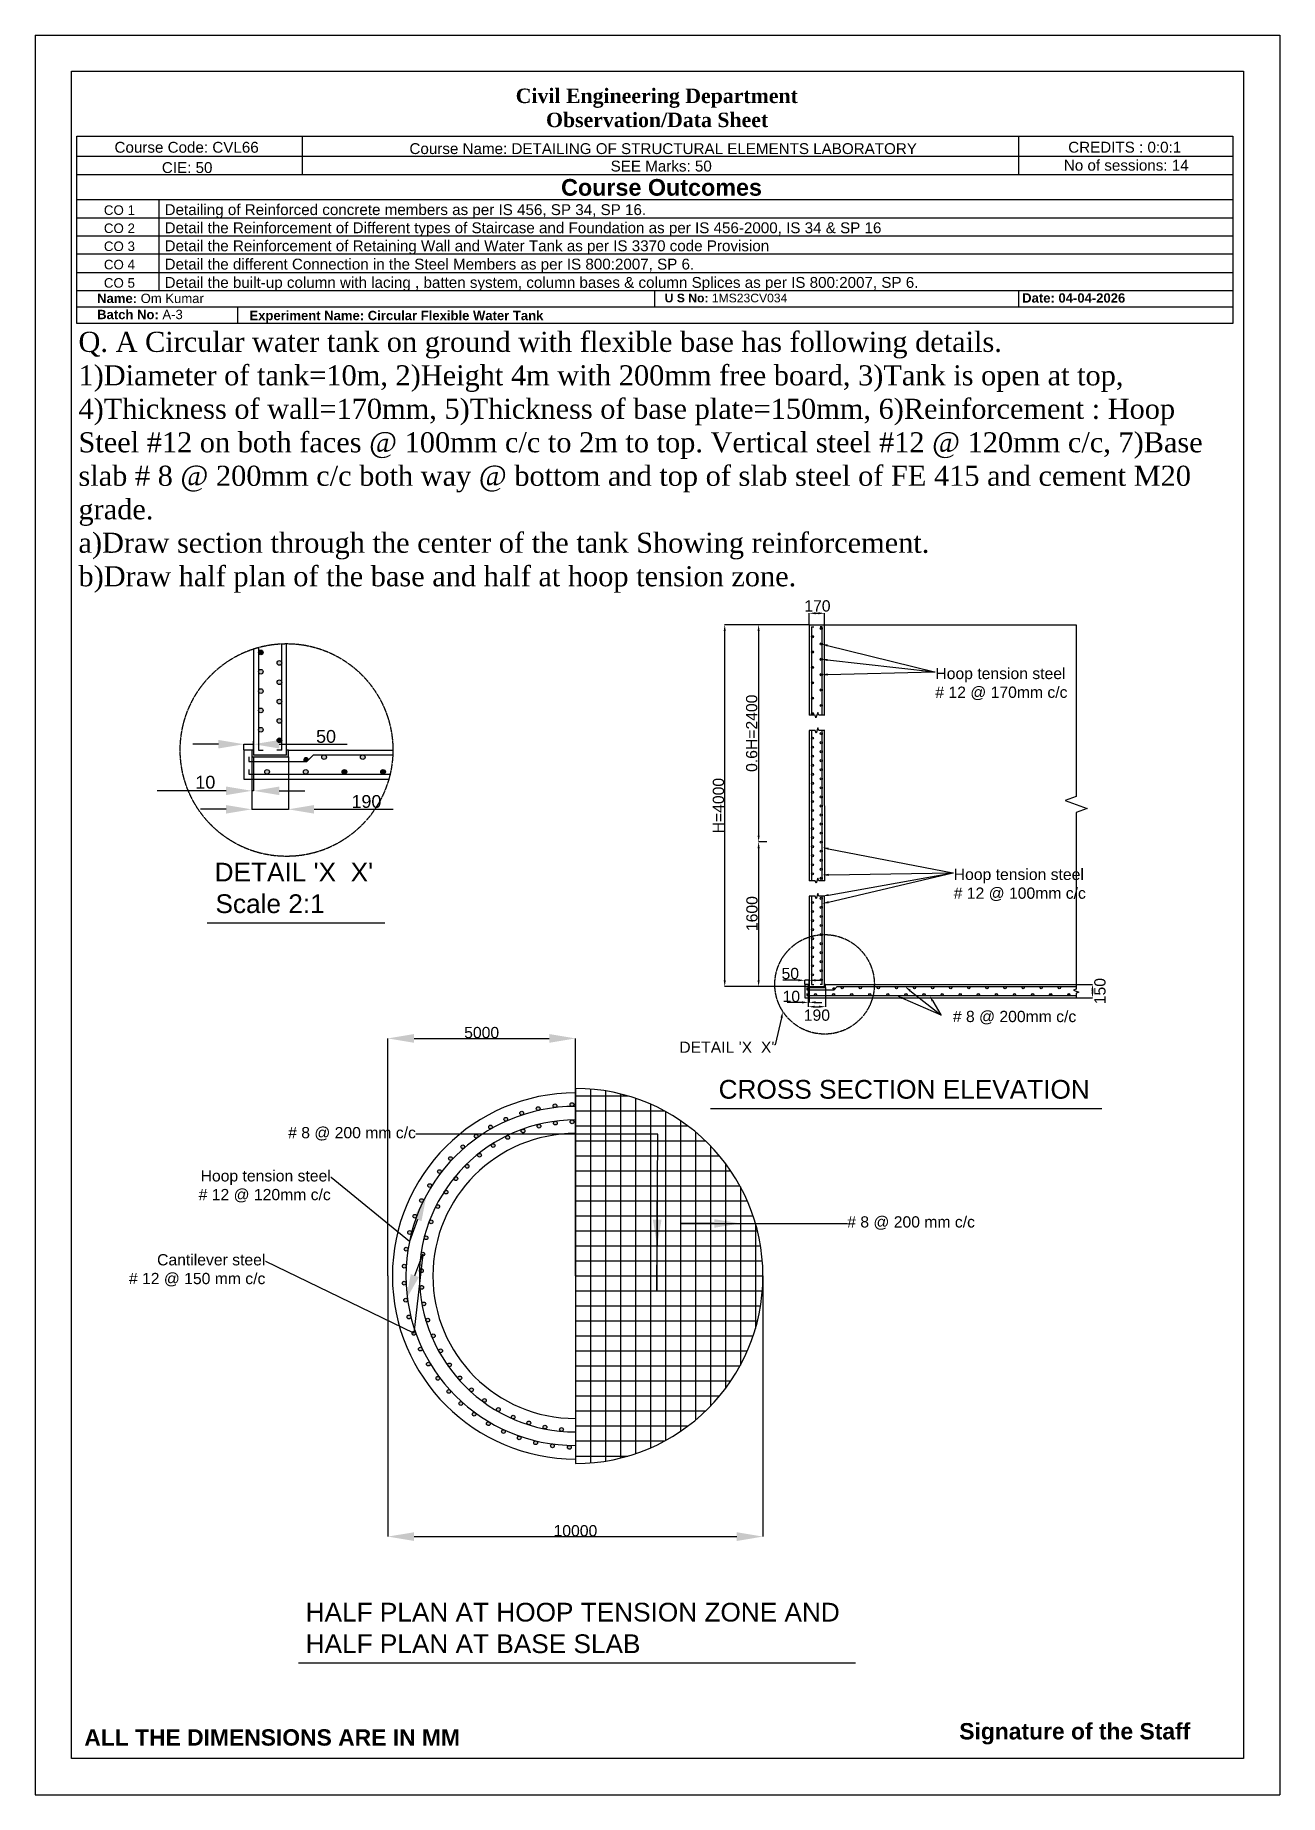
# Model space of a CAD drawing. Header units: millimetres. Extents: x 90268 to 123455, y 26662 to 73577.
import ezdxf
from ezdxf import colors
from ezdxf.entities.mleader import LeaderData, LeaderLine
from ezdxf.math import Vec2, Vec3

# ---------------------------------------------------------------- set-up
doc = ezdxf.new("R2010")
doc.units = ezdxf.units.MM
doc.linetypes.add('JIS_09_15', pattern=[18.9, 15, -0.9, 0.6, -0.9, 0.6, -0.9])
doc.styles.get("Standard").update_dxf_attribs({"font": 'arial.ttf'})
doc.dimstyles.new('ISO-25', dxfattribs={"dimtxt": 2.5, "dimasz": 2.5, "dimexe": 1.25, "dimexo": 0.625, "dimtad": 1, "dimtxsty": 'Standard', "dimcen": 2.5, "dimadec": 0, "dimazin": 0, "dimtfac": 1, "dimtmove": 0, "dimatfit": 3, "dimfxl": 1, "dimarcsym": 0})

msp = doc.modelspace()

# ---------------------------------------------------------------- texts
for s, p in [("DETAIL 'X  X'", (95052.806, 51013.266)), ('Scale 2:1', (95075.316, 50171.406)), ('CROSS SECTION ELEVATION', (108491.365, 45221.703)), ('HALF PLAN AT HOOP TENSION ZONE AND', (97479.485, 31281.825)), ('HALF PLAN AT BASE SLAB', (97479.485, 30439.966))]:
    msp.add_text(s, height=500).set_placement(p)
at = {"attachment_point": 1}
for s, width, gutter_width, heights, insert, char_height in [('\\pxqc;{\\fBookman Old Style|b0|i0|c0|p18;\\H1.16667x;         \\fBookman Old Style|b1|i0|c0|p18;\\H1.14285x;       Civil Engineering Department\\P               Observation/Data Sheet}', 14655.98218, 1442.956, [0], (98433.296, 72153.082), 288.591287), ('Course Code: CVL66', 13557.90671, 1447.914, [0], (92383.235, 70733.344), 289.58282), ('Course Name: DETAILING OF STRUCTURAL ELEMENTS LABORATORY', 13557.90671, 1447.914, [0], (100247.565, 70697.838), 289.58282), ('CREDITS : 0:0:1', 13557.90671, 1447.914, [0], (117813.078, 70735.192), 289.58282), ('CIE: 50', 13557.90671, 1447.914, [0], (93645.477, 70192.166), 289.5828), ('SEE Marks: 50', 13557.90671, 1447.914, [0], (105611.587, 70232.542), 289.58282), ('No of sessions: 14', 13557.90671, 1447.914, [0], (117696.006, 70254.423), 289.58282), ('{\\fArial|b1|i0|c0|p34;Course Outcomes}', 13557.90671, 1447.914, [0], (104290.429, 69742.586), 445.1437), ('CO 1', 11913.49309, 1272.299, [0], (92099.014, 69040.592), 254.4599), ('Detailing of Reinforced concrete members as per IS 456, SP 34, SP 16.', 13557.90671, 1447.914, [0], (93719.212, 69071.419), 289.58282), ('CO 2', 11913.49309, 1272.299, [0], (92099.014, 68556.703), 254.4599), ('Detail the Reinforcement of Different types of Staircase and Foundation as per IS 456-2000, IS 34 & SP 16', 23427.75444, 1447.914, [0], (93719.212, 68587.53), 289.582823), ('CO 3', 11913.49309, 1272.299, [0], (92099.014, 68076.757), 254.4599), ('Detail the Reinforcement of Retaining Wall and Water Tank as per IS 3370 code Provision', 20418.93256, 1447.914, [0], (93719.212, 68107.583), 289.58282), ('CO 4', 11913.49309, 1272.299, [0], (92099.014, 67588.145), 254.4599), ('Detail the different Connection in the Steel Members as per IS 800:2007, SP 6.', 17843.19863, 1447.914, [0], (93719.212, 67618.972), 289.58282), ('CO 5', 11913.49309, 1272.299, [0], (92099.014, 67099.836), 254.4599), ('Detail the built-up column with lacing , batten system, column bases & column Splices as per IS 800:2007, SP 6.', 24043.19531, 1447.914, [0], (93719.212, 67130.663), 289.582823), ('{\\fArial|b1|i0|c0|p34;Name: }Om Kumar', 13557.90671, 1447.914, [0], (91920.045, 66685.161), 249.28047), ('{\\fArial|b1|i0|c0|p34;U S No: }1MS23CV034', 13557.90671, 1447.914, [0], (107052.806, 66686.099), 231.47472), ('{\\fArial|b1|i0|c0|p34;Date: 04-04-2026}', 13557.90671, 1447.914, [0], (116584.919, 66696.053), 249.28047), ('{\\fArial|b1|i0|c0|p34;Batch No: }A-3', 13557.90671, 1447.914, [0], (91920.045, 66255.156), 249.28047), ('{\\fArial|b1|i0|c0|p34;Experiment Name: Circular Flexible Water Tank}', 13557.90671, 1447.914, [0], (95981.51, 66228.28), 249.28047), ('{\\fBookman Old Style|b0|i0|c0|p18;Q. A Circular water tank on ground with flexible base has following details.\\P1)Diameter of tank=10m, 2)Height 4m with 200mm free board, 3)Tank is open at top, 4)Thickness of wall=170mm, 5)Thickness of base plate=150mm, 6)Reinforcement : Hoop Steel #12 on both faces @ 100mm c/c to 2m to top. Vertical steel #12 @ 120mm c/c, 7)Base slab # 8 @ 200mm c/c both way @ bottom and top of slab steel of FE 415 and cement M20 grade.\\Pa)Draw section through the center of the tank Showing reinforcement.\\Pb)Draw half plan of the base and half at hoop tension zone.}', 30852.56286, 191.276, [7186.67], (91422.204, 65669.066), 535.57372), ('{\\fArial|b1|i0|c0|p34;ALL THE DIMENSIONS ARE IN MM}', 13281.79281, 1418.427, [0], (91578.347, 28409.652), 436.07811), ('{\\fArial|b1|i0|c0|p34;Signature of the Staff}', 13281.79281, 1418.427, [0], (114908.29, 28575.025), 436.07811)]:
    msp.add_mtext_dynamic_manual_height_columns(s, width=width, gutter_width=gutter_width, heights=heights, dxfattribs=dict(at, insert=insert, char_height=char_height))
for s, insert, char_height, attachment_point in [('170', (111125.617, 58359.046), 300, 5), ('Hoop tension steel\\P# 12 @ 170mm c/c', (114270.411, 56709.68), 300, 1), ('50', (98023.322, 54879.313), 341.8988, 5), ('10', (94804.777, 53658.151), 341.8988, 5), ('190', (99099.921, 53143.74), 341.8988, 5), ('Hoop tension steel\\P# 12 @ 100mm c/c', (114759.692, 51353.09), 300, 1), ('50', (110402.207, 48558.839), 300, 5), ('10', (110430.387, 47946.871), 300, 5), ('190', (111111.558, 47448.231), 300, 5), ('\\pxi-3,l4,t4;# 8 @ 200mm c/c', (114436.882, 47564.559), 300, 1), ("DETAIL 'X  X'", (109977.872, 46744.897), 300, 3)]:
    msp.add_mtext(s, dxfattribs=dict(insert=insert, char_height=char_height, attachment_point=attachment_point))
at = {"char_height": 300, "attachment_point": 5, "rotation": 90}
for s, insert in [('0.6H=2400', (109373.962, 54965.459)), ('H=4000', (108487.379, 53035.435)), ('1600', (109381.972, 50157.182)), ('150', (118659.38, 48089.747))]:
    msp.add_mtext(s, dxfattribs=dict(at, insert=insert))

# ---------------------------------------------------------------- blocks, each defined once
blk = doc.blocks.new('*U19')
blk.add_circle((92, -50), 50)
blk = doc.blocks.new('*U20')
at = {"color": 0, "linetype": 'ByBlock', "lineweight": -2, "transparency": 16777216}
for p, rotation in [((104224, 44993), 185.7042258364794), ((104673, 45016), 180), ((102920, 44662), 202.8169033459176), ((103343, 44816), 197.1126775094381), ((103779, 44926), 191.4084516729588), ((102131, 44233), 214.2253550188764), ((102515, 44467), 208.521129182397), ((101442, 43656), 225.6338066918352), ((101772, 43962), 219.9295808553558), ((101144, 43319), 231.3380325283147), ((100880, 42955), 237.0422583647942), ((100655, 42565), 242.7464842012737), ((100469, 42156), 248.4507100377529), ((100325, 41730), 254.1549358742323), ((100224, 41291), 259.8591617107116), ((100154, 40396), 271.2676133836702), ((100167, 40845), 265.5633875471909), ((100186, 39947), 276.9718392201494), ((100263, 39504), 282.6760650566288), ((100384, 39070), 288.3802908931081), ((100547, 38651), 294.0845167295873), ((100750, 38250), 299.7887425660668), ((100993, 37871), 305.4929684025462), ((101272, 37519), 311.1971942390256), ((101585, 37195), 316.901420075505), ((101928, 36905), 322.6056459119844), ((102299, 36650), 328.3098717484636), ((102693, 36433), 334.0140975849429), ((103106, 36256), 339.7183234214223), ((103535, 36121), 345.4225492579016), ((103976, 36030), 351.1267750943809), ((104423, 35983), 356.8310009308603)]:
    blk.add_blockref('*U19', p, dxfattribs=dict(at, rotation=rotation))
blk = doc.blocks.new('*D31')
at = {"color": 0, "lineweight": -2, "transparency": 16777216}
for p, q in [((99673, 40495), (99673, 33546)), ((109673, 40495), (109673, 33546)), ((100373, 33547), (108973, 33547))]:
    blk.add_line(p, q, dxfattribs=at)
at = {"color": 0, "transparency": 16777216}
for points in [[(100373, 33663), (100373, 33430), (99673, 33547)], [(108973, 33663), (108973, 33430), (109673, 33547)]]:
    blk.add_solid(points, dxfattribs=at)
at = {"layer": 'DEFPOINTS', "color": 0, "transparency": 16777216}
for p in [(99673, 40496), (109673, 40496), (109673, 33547)]:
    blk.add_point(p, dxfattribs=at)
at = {"color": 0, "transparency": 16777216, "insert": (104673, 33701), "char_height": 300, "attachment_point": 5}
blk.add_mtext('10000', dxfattribs=at)
blk = doc.blocks.new('*D32')
at = {"color": 0, "lineweight": -2, "transparency": 16777216}
for p, q in [((99673, 40496), (99673, 46830)), ((100373, 46829), (103973, 46829)), ((104673, 40496), (104673, 46830))]:
    blk.add_line(p, q, dxfattribs=at)
at = {"color": 0, "transparency": 16777216}
for points in [[(100373, 46946), (100373, 46712), (99673, 46829)], [(103973, 46946), (103973, 46712), (104673, 46829)]]:
    blk.add_solid(points, dxfattribs=at)
at = {"layer": 'DEFPOINTS', "color": 0, "transparency": 16777216}
for p in [(104673, 46829), (99673, 40496), (104673, 40496)]:
    blk.add_point(p, dxfattribs=at)
at = {"color": 0, "transparency": 16777216, "insert": (102173, 46983), "char_height": 300, "attachment_point": 5}
blk.add_mtext('5000', dxfattribs=at)

# ---------------------------------------------------------------- dimensions: what is measured, and where the dimension line sits
for base, p2, picture, middle in [((104673.059, 46829.081), (104673.059, 40495.614), '*D32', (102173.059, 46982.878)), ((109673.059, 33546.802), (109673.059, 40495.614), '*D31', (104673.059, 33700.599))]:
    dim = msp.add_linear_dim(base=base, p1=(99673.059, 40495.614), p2=p2, dimstyle='ISO-25', override={"dimtxt": 300, "dimasz": 700})
    dim.commit()
    dim.dimension.update_dxf_attribs({"geometry": picture, "text_midpoint": middle})

# ---------------------------------------------------------------- hatches: boundary and pattern name
h = msp.add_hatch(color=256)
h.dxf.hatch_style = 1
h.paths.add_polyline_path([(111198.41, 57757.876, 1), (111256.31, 57757.876, 1)])
h.paths.add_polyline_path([(111024.707, 57540.773, 1), (110966.807, 57540.773, 1)])
h = msp.add_hatch(color=256)
h.dxf.hatch_style = 1
h.paths.add_polyline_path([(111198.41, 57347.746, 1), (111256.31, 57347.746, 1)])
h.paths.add_polyline_path([(111024.707, 57130.642, 1), (110966.807, 57130.642, 1)])
h = msp.add_hatch(color=256)
h.dxf.hatch_style = 1
h.paths.add_polyline_path([(96346.166, 57120.613, 1), (96222.428, 57120.613, 1)])
h = msp.add_hatch(color=256)
h.dxf.hatch_style = 1
h.paths.add_polyline_path([(96717.382, 56839.751, 1), (96841.12, 56839.751, 1)])
h.paths.add_polyline_path([(96346.166, 56605.036, 1), (96222.428, 56605.036, 1)])
h = msp.add_hatch(color=256)
h.dxf.hatch_style = 1
h.paths.add_polyline_path([(111198.41, 56937.615, 1), (111256.31, 56937.615, 1)])
h.paths.add_polyline_path([(111024.707, 56720.512, 1), (110966.807, 56720.512, 1)])
h = msp.add_hatch(color=256)
h.dxf.hatch_style = 1
h.paths.add_polyline_path([(96717.382, 56324.175, 1), (96841.12, 56324.175, 1)])
h.paths.add_polyline_path([(96346.166, 56089.459, 1), (96222.428, 56089.459, 1)])
h = msp.add_hatch(color=256)
h.dxf.hatch_style = 1
h.paths.add_polyline_path([(111198.41, 56527.485, 1), (111256.31, 56527.485, 1)])
h.paths.add_polyline_path([(111024.707, 56310.382, 1), (110966.807, 56310.382, 1)])
h = msp.add_hatch(color=256)
h.dxf.hatch_style = 1
h.paths.add_polyline_path([(96717.382, 55808.598, 1), (96841.12, 55808.598, 1)])
h.paths.add_polyline_path([(96346.166, 55573.882, 1), (96222.428, 55573.882, 1)])
h = msp.add_hatch(color=256)
h.dxf.hatch_style = 1
h.paths.add_polyline_path([(111198.41, 56117.355, 1), (111256.31, 56117.355, 1)])
h.paths.add_polyline_path([(111024.707, 55900.252, 1), (110966.807, 55900.252, 1)])
h = msp.add_hatch(color=256)
h.dxf.hatch_style = 1
h.paths.add_polyline_path([(111198.41, 55707.225, 1), (111256.31, 55707.225, 1)])
h.paths.add_polyline_path([(111024.707, 55490.122, 1), (110966.807, 55490.122, 1)])
h = msp.add_hatch(color=256)
h.dxf.hatch_style = 1
h.paths.add_polyline_path([(96717.382, 55293.021, 1), (96841.12, 55293.021, 1)])
h.paths.add_polyline_path([(96346.166, 55058.305, 1), (96222.428, 55058.305, 1)])
h = msp.add_hatch(color=256)
h.dxf.hatch_style = 1
h.paths.add_polyline_path([(111198.41, 54957.036, 1), (111256.31, 54957.036, 1)])
h.paths.add_polyline_path([(111024.707, 54836.188, 1), (110966.807, 54836.188, 1)])
h.paths.add_polyline_path([(111198.41, 50563.042, 1), (111256.31, 50563.042, 1)])
h.paths.add_polyline_path([(111024.707, 50453.212, 1), (110966.807, 50453.212, 1)])
h = msp.add_hatch(color=256)
h.dxf.hatch_style = 1
h.paths.add_polyline_path([(97021.572, 54518.691), (96970.014, 54518.691), (96970.014, 54389.797), (96093.534, 54389.797), (96093.534, 54518.691), (96041.976, 54518.691), (96041.976, 54338.239), (97021.572, 54338.239)])
h = msp.add_hatch(color=256)
h.dxf.hatch_style = 1
h.paths.add_polyline_path([(96841.12, 54777.444, 1), (96717.382, 54777.444, 1)])
h = msp.add_hatch(color=256)
h.dxf.hatch_style = 1
h.paths.add_polyline_path([(111198.41, 54715.783, 1), (111256.31, 54715.783, 1)])
h.paths.add_polyline_path([(111024.707, 54594.935, 1), (110966.807, 54594.935, 1)])
h.paths.add_polyline_path([(111198.41, 50321.789, 1), (111256.31, 50321.789, 1)])
h.paths.add_polyline_path([(111024.707, 50211.959, 1), (110966.807, 50211.959, 1)])
h = msp.add_hatch(color=256)
h.dxf.hatch_style = 1
h.paths.add_polyline_path([(111198.41, 54474.53, 1), (111256.31, 54474.53, 1)])
h.paths.add_polyline_path([(111024.707, 54353.682, 1), (110966.807, 54353.682, 1)])
h.paths.add_polyline_path([(111198.41, 50080.536, 1), (111256.31, 50080.536, 1)])
h.paths.add_polyline_path([(111024.707, 49970.706, 1), (110966.807, 49970.706, 1)])
h = msp.add_hatch(color=256)
h.dxf.hatch_style = 1
h.paths.add_polyline_path([(98032.691, 54327.928, 1), (97908.953, 54327.928, 1)])
h.paths.add_polyline_path([(96388.851, 53936.089, 1), (96512.589, 53936.089, 1)])
h = msp.add_hatch(color=256)
h.dxf.hatch_style = 1
h.paths.add_polyline_path([(99063.845, 54327.928, 1), (98940.106, 54327.928, 1)])
h.paths.add_polyline_path([(97420.004, 53936.089, 1), (97543.743, 53936.089, 1)])
h = msp.add_hatch(color=256)
h.dxf.hatch_style = 1
h.paths.add_polyline_path([(97553.116, 54252.572, 1.487065899), (97446.985, 54209.345), (97509.889, 54209.345)])
h = msp.add_hatch(color=256)
h.dxf.hatch_style = 1
h.paths.add_polyline_path([(98451.158, 53936.089, 1), (98574.897, 53936.089, 1)])
h = msp.add_hatch(color=256)
h.dxf.hatch_style = 1
h.paths.add_polyline_path([(99482.312, 53936.089, 1), (99606.05, 53936.089, 1)])
h = msp.add_hatch(color=256)
h.dxf.hatch_style = 1
h.paths.add_polyline_path([(111198.41, 54233.277, 1), (111256.31, 54233.277, 1)])
h.paths.add_polyline_path([(111024.707, 54112.429, 1), (110966.807, 54112.429, 1)])
h.paths.add_polyline_path([(111198.41, 49839.283, 1), (111256.31, 49839.283, 1)])
h.paths.add_polyline_path([(111024.707, 49729.453, 1), (110966.807, 49729.453, 1)])
h = msp.add_hatch(color=256)
h.dxf.hatch_style = 1
h.paths.add_polyline_path([(111198.41, 53992.024, 1), (111256.31, 53992.024, 1)])
h.paths.add_polyline_path([(111024.707, 53871.176, 1), (110966.807, 53871.176, 1)])
h.paths.add_polyline_path([(111198.41, 49598.03, 1), (111256.31, 49598.03, 1)])
h.paths.add_polyline_path([(111024.707, 49488.2, 1), (110966.807, 49488.2, 1)])
h = msp.add_hatch(color=256)
h.dxf.hatch_style = 1
h.paths.add_polyline_path([(111198.41, 53750.771, 1), (111256.31, 53750.771, 1)])
h.paths.add_polyline_path([(111024.707, 53629.923, 1), (110966.807, 53629.923, 1)])
h.paths.add_polyline_path([(111198.41, 49356.777, 1), (111256.31, 49356.777, 1)])
h.paths.add_polyline_path([(111024.707, 49246.947, 1), (110966.807, 49246.947, 1)])
h = msp.add_hatch(color=256)
h.dxf.hatch_style = 1
h.paths.add_polyline_path([(111198.41, 53509.518, 1), (111256.31, 53509.518, 1)])
h.paths.add_polyline_path([(111024.707, 53388.67, 1), (110966.807, 53388.67, 1)])
h.paths.add_polyline_path([(111198.41, 49115.524, 1), (111256.31, 49115.524, 1)])
h.paths.add_polyline_path([(111024.707, 49005.694, 1), (110966.807, 49005.694, 1)])
h = msp.add_hatch(color=256)
h.dxf.hatch_style = 1
h.paths.add_polyline_path([(111198.41, 53268.265, 1), (111256.31, 53268.265, 1)])
h.paths.add_polyline_path([(111024.707, 53147.417, 1), (110966.807, 53147.417, 1)])
h.paths.add_polyline_path([(111198.41, 48874.271, 1), (111256.31, 48874.271, 1)])
h.paths.add_polyline_path([(111024.707, 48764.441, 1), (110966.807, 48764.441, 1)])
h = msp.add_hatch(color=256)
h.dxf.hatch_style = 1
h.paths.add_polyline_path([(111198.41, 53027.012, 1), (111256.31, 53027.012, 1)])
h.paths.add_polyline_path([(111024.707, 52906.164, 1), (110966.807, 52906.164, 1)])
h.paths.add_polyline_path([(111198.41, 48633.018, 1), (111256.31, 48633.018, 1)])
h.paths.add_polyline_path([(111024.707, 48523.188, 1), (110966.807, 48523.188, 1)])
h = msp.add_hatch(color=256)
h.dxf.hatch_style = 1
h.paths.add_polyline_path([(111256.31, 52544.506, 1), (111198.41, 52544.506, 1)])
h.paths.add_polyline_path([(111024.707, 52423.658, 1), (110966.807, 52423.658, 1)])
h.paths.add_polyline_path([(111198.41, 52303.252, 1), (111256.31, 52303.252, 1)])
h.paths.add_polyline_path([(111024.707, 52182.405, 1), (110966.807, 52182.405, 1)])
h.paths.add_polyline_path([(111256.31, 52061.999, 1), (111198.41, 52061.999, 1)])
h.paths.add_polyline_path([(111024.707, 51941.152, 1), (110966.807, 51941.152, 1)])
h.paths.add_polyline_path([(111198.41, 51820.746, 1), (111256.31, 51820.746, 1)])
h.paths.add_polyline_path([(111024.707, 51699.899, 1), (110966.807, 51699.899, 1)])
h.paths.add_polyline_path([(111198.41, 51579.493, 1), (111256.31, 51579.493, 1)])
h.paths.add_polyline_path([(111024.707, 51458.646, 1), (110966.807, 51458.646, 1)])
h.paths.add_polyline_path([(111198.41, 51338.24, 1), (111256.31, 51338.24, 1)])
h.paths.add_polyline_path([(110966.807, 51217.393, 1), (111024.707, 51217.393, 1)])
h = msp.add_hatch(color=256)
h.dxf.hatch_style = 1
h.paths.add_polyline_path([(111256.31, 51096.987, 1), (111198.41, 51096.987, 1)])
h = msp.add_hatch(color=256)
h.dxf.hatch_style = 1
h.paths.add_polyline_path([(111256.31, 48391.765, 1), (111198.41, 48391.765, 1)])
h = msp.add_hatch(color=256)
h.dxf.hatch_style = 1
h.paths.add_polyline_path([(111340.749, 48270.687), (111316.624, 48270.687), (111316.624, 48210.374), (110906.493, 48210.374), (110906.493, 48270.687), (110882.368, 48270.687), (110882.368, 48186.249), (111340.749, 48186.249)])
h = msp.add_hatch(color=256)
h.dxf.hatch_style = 1
h.paths.add_polyline_path([(111813.88, 48181.424, 1), (111755.979, 48181.424, 1)])
h.paths.add_polyline_path([(111044.681, 47998.071, 1), (111102.581, 47998.071, 1)])
h = msp.add_hatch(color=256)
h.dxf.hatch_style = 1
h.paths.add_polyline_path([(112296.386, 48181.424, 1), (112238.485, 48181.424, 1)])
h.paths.add_polyline_path([(111527.187, 47998.071, 1), (111585.087, 47998.071, 1)])
h = msp.add_hatch(color=256)
h.dxf.hatch_style = 1
h.paths.add_polyline_path([(111589.474, 48146.163, 1.487065899), (111539.811, 48125.935), (111569.246, 48125.935)])
h = msp.add_hatch(color=256)
h.dxf.hatch_style = 1
h.paths.add_polyline_path([(112778.892, 48181.424, 1), (112720.992, 48181.424, 1)])
h.paths.add_polyline_path([(112009.693, 47998.071, 1), (112067.593, 47998.071, 1)])
h = msp.add_hatch(color=256)
h.dxf.hatch_style = 1
h.paths.add_polyline_path([(113261.398, 48181.424, 1), (113203.498, 48181.424, 1)])
h.paths.add_polyline_path([(112492.199, 47998.071, 1), (112550.1, 47998.071, 1)])
h = msp.add_hatch(color=256)
h.dxf.hatch_style = 1
h.paths.add_polyline_path([(113743.904, 48181.424, 1), (113686.004, 48181.424, 1)])
h.paths.add_polyline_path([(112974.705, 47998.071, 1), (113032.606, 47998.071, 1)])
h = msp.add_hatch(color=256)
h.dxf.hatch_style = 1
h.paths.add_polyline_path([(114226.41, 48181.424, 1), (114168.51, 48181.424, 1)])
h.paths.add_polyline_path([(113457.211, 47998.071, 1), (113515.112, 47998.071, 1)])
h = msp.add_hatch(color=256)
h.dxf.hatch_style = 1
h.paths.add_polyline_path([(114708.917, 48181.424, 1), (114651.016, 48181.424, 1)])
h.paths.add_polyline_path([(113939.717, 47998.071, 1), (113997.618, 47998.071, 1)])
h = msp.add_hatch(color=256)
h.dxf.hatch_style = 1
h.paths.add_polyline_path([(115191.423, 48181.424, 1), (115133.522, 48181.424, 1)])
h.paths.add_polyline_path([(114422.223, 47998.071, 1), (114480.124, 47998.071, 1)])
h = msp.add_hatch(color=256)
h.dxf.hatch_style = 1
h.paths.add_polyline_path([(115673.929, 48181.424, 1), (115616.028, 48181.424, 1)])
h.paths.add_polyline_path([(114904.729, 47998.071, 1), (114962.63, 47998.071, 1)])
h = msp.add_hatch(color=256)
h.dxf.hatch_style = 1
h.paths.add_polyline_path([(116156.435, 48181.424, 1), (116098.534, 48181.424, 1)])
h.paths.add_polyline_path([(115387.235, 47998.071, 1), (115445.136, 47998.071, 1)])
h = msp.add_hatch(color=256)
h.dxf.hatch_style = 1
h.paths.add_polyline_path([(116638.941, 48181.424, 1), (116581.04, 48181.424, 1)])
h.paths.add_polyline_path([(115869.741, 47998.071, 1), (115927.642, 47998.071, 1)])
h = msp.add_hatch(color=256)
h.dxf.hatch_style = 1
h.paths.add_polyline_path([(117121.447, 48181.424, 1), (117063.546, 48181.424, 1)])
h.paths.add_polyline_path([(116352.247, 47998.071, 1), (116410.148, 47998.071, 1)])
h = msp.add_hatch(color=256)
h.dxf.hatch_style = 1
h.paths.add_polyline_path([(117603.953, 48181.424, 1), (117546.052, 48181.424, 1)])
h.paths.add_polyline_path([(116834.753, 47998.071, 1), (116892.654, 47998.071, 1)])
h = msp.add_hatch(color=256)
h.dxf.hatch_style = 1
h.paths.add_polyline_path([(117317.259, 47998.071, 1), (117375.16, 47998.071, 1)])
h.paths.add_polyline_path([(117799.766, 47998.071, 1), (117857.666, 47998.071, 1)])
h = msp.add_hatch(color=256)
h.dxf.hatch_style = 1
h.paths.add_polyline_path([(104531.275, 45065.567, 1), (104631.275, 45065.567, 1)])
h.paths.add_polyline_path([(104177.505, 45033.784, 1), (104077.505, 45033.784, 1)])
h.paths.add_polyline_path([(103729.14, 44957.056, 1), (103629.14, 44957.056, 1)])
h.paths.add_polyline_path([(103290.622, 44836.145, 1), (103190.622, 44836.145, 1)])
h.paths.add_polyline_path([(102766.293, 44672.246, 1), (102866.293, 44672.246, 1)])
h.paths.add_polyline_path([(102460.355, 44466.983, 1), (102360.355, 44466.983, 1)])
h.paths.add_polyline_path([(101976.83, 44222.39, 1), (102076.83, 44222.39, 1)])
h.paths.add_polyline_path([(101719.514, 43940.888, 1), (101619.514, 43940.888, 1)])
h.paths.add_polyline_path([(101391.947, 43625.265, 1), (101291.947, 43625.265, 1)])
h.paths.add_polyline_path([(100997.373, 43278.647, 1), (101097.373, 43278.647, 1)])
h.paths.add_polyline_path([(100738.709, 42904.466, 1), (100838.709, 42904.466, 1)])
h.paths.add_polyline_path([(100618.517, 42506.43, 1), (100518.517, 42506.43, 1)])
h.paths.add_polyline_path([(100338.977, 42088.478, 1), (100438.977, 42088.478, 1)])
h.paths.add_polyline_path([(100301.868, 41654.751, 1), (100201.868, 41654.751, 1)])
h.paths.add_polyline_path([(100208.547, 41209.544, 1), (100108.547, 41209.544, 1)])
h.paths.add_polyline_path([(100159.939, 40757.267, 1), (100059.939, 40757.267, 1)])
h.paths.add_polyline_path([(100056.525, 40302.397, 1), (100156.525, 40302.397, 1)])
h.paths.add_polyline_path([(100098.338, 39849.441, 1), (100198.338, 39849.441, 1)])
h.paths.add_polyline_path([(100184.966, 39402.883, 1), (100284.966, 39402.883, 1)])
h.paths.add_polyline_path([(104591.202, 44654.755, 0.001209171), (104571.086, 44654.309, 0.349813959), (104532.23, 44605.567, 1), (104632.23, 44605.567, 0.362305163)])
h.paths.add_polyline_path([(104189.037, 44571.704, 0.393208591), (104142.647, 44621.574, 0.001209171), (104122.697, 44618.958, 0.319738594), (104089.037, 44571.704, 1)])
h.paths.add_polyline_path([(103752.092, 44490.191, 0.424776479), (103700.296, 44540.159, 0.001209171), (103680.745, 44535.405, 0.290179005), (103652.092, 44490.191, 1)])
h.paths.add_polyline_path([(103326.5, 44361.982, 0.457078238), (103269.32, 44411.463, 0.001209171), (103250.397, 44404.627, 0.261079847), (103226.5, 44361.982, 1)])
h.paths.add_polyline_path([(102854.758, 44236.991, 0.001209171), (102836.683, 44228.151, 0.232388813), (102817.238, 44188.573, 1), (102917.238, 44188.573, 0.490188748)])
h.paths.add_polyline_path([(102529.09, 43971.994, 0.524189118), (102461.455, 44018.781, 0.001209171), (102444.44, 44008.041, 0.204056234), (102429.09, 43971.994, 1)])
h.paths.add_polyline_path([(102166.592, 43714.775, 0.559167555), (102094.01, 43759.384, 0.001209171), (102078.254, 43746.871, 0.176034713), (102066.592, 43714.775, 1)])
h.paths.add_polyline_path([(101756.717, 43461.834, 0.001209171), (101742.404, 43447.692, 0.148278788), (101733.984, 43419.923, 1), (101833.984, 43419.923, 0.595220369)])
h.paths.add_polyline_path([(101535.152, 43090.886, 0.632453126), (101453.52, 43129.608, 0.001209171), (101440.818, 43114.004, 0.120744627), (101435.152, 43090.886, 1)])
h.paths.add_polyline_path([(101187.963, 42766.59, 0.001209171), (101177.02, 42749.705, 0.09338974), (101173.591, 42731.509, 1), (101273.591, 42731.509, 0.670981996)])
h.paths.add_polyline_path([(100963.15, 42377.023, 0.001209171), (100954.094, 42359.056, 0.066172712), (100952.358, 42345.994, 1), (101052.358, 42345.994, 0.710935316)])
h.paths.add_polyline_path([(100781.71, 41965.463, 0.001209171), (100774.647, 41946.623, 0.039052945), (100774.038, 41938.848, 1), (100874.038, 41938.848, 0.752455427)])
h.paths.add_polyline_path([(100645.764, 41536.719, 0.001209171), (100640.775, 41517.227, 1.02427186), (100740.718, 41514.83, 0.79570084)])
h.paths.add_polyline_path([(100556.9, 41095.804, 0.001209171), (100554.045, 41075.887, 0.970337426), (100653.955, 41078.896, 0.840848796)])
h.paths.add_polyline_path([(100614.763, 40636.143, 0.888098319), (100516.158, 40647.873, 0.001209171), (100515.47, 40627.764, 0.919161865)])
h.paths.add_polyline_path([(100524.014, 40198.161, 0.001209171), (100525.501, 40178.095, 0.870469345), (100623.601, 40191.747, 0.937673864)])
h.paths.add_polyline_path([(100580.375, 39751.925, 0.001209171), (100584.02, 39732.137, 0.824017111), (100680.365, 39750.903, 0.98982972)])
h.paths.add_polyline_path([(100684.392, 39318.764, 0.0219357), (100684.584, 39314.383, 0.001209171), (100690.344, 39295.104, 0.779590525), (100784.392, 39318.764, 1)])
h.paths.add_polyline_path([(100315.549, 38967.147, 1), (100415.549, 38967.147, 1)])
h.paths.add_polyline_path([(100834.465, 38900.381, 0.049014647), (100835.422, 38890.649, 0.001209171), (100843.229, 38872.105, 0.736998962), (100934.465, 38900.381, 1)])
h.paths.add_polyline_path([(100588.794, 38546.548, 1), (100488.794, 38546.548, 1)])
h.paths.add_polyline_path([(101128.831, 38500.647, 1), (101028.831, 38500.647, 0.076165494), (101031.125, 38485.676, 0.001209171), (101040.889, 38468.084, 0.696072392)])
h.paths.add_polyline_path([(100702.987, 38145.25, 1), (100802.987, 38145.25, 1)])
h.paths.add_polyline_path([(101265.217, 38124.233, 0.103428448), (101269.406, 38104.199, 0.001209171), (101281.012, 38087.763, 0.656658526), (101365.217, 38124.233, 1)])
h.paths.add_polyline_path([(101046.121, 37797.074, 0.72223528), (100956.005, 37767.229, 1), (101056.005, 37767.229, 0.161281518)])
h.paths.add_polyline_path([(101540.86, 37775.54, 0.130844378), (101547.48, 37750.677, 0.001209171), (101560.792, 37735.591, 0.618620403), (101640.86, 37775.54, 1)])
h.paths.add_polyline_path([(101345.343, 37416.229, 0.186926554), (101332.294, 37449.913, 0.685024228), (101245.343, 37416.229, 1)])
h.paths.add_polyline_path([(101952.538, 37458.644, 1), (101852.538, 37458.644, 0.158455066), (101862.095, 37429.243, 0.001209171), (101876.959, 37415.682, 0.581834357)])
h.paths.add_polyline_path([(101668.135, 37095.724, 0.212811382), (101651.555, 37132.914, 0.649061041), (101568.135, 37095.724, 1)])
h.paths.add_polyline_path([(102000.743, 36849.218, 0.614241566), (101921.185, 36808.89, 1), (102021.185, 36808.89, 0.238971937)])
h.paths.add_polyline_path([(102196.606, 37177.249, 0.186303461), (102209.574, 37143.655, 0.001209171), (102225.815, 37131.777, 0.546188287), (102296.606, 37177.249, 1)])
h.paths.add_polyline_path([(102569.044, 36934.646, 0.214433961), (102585.855, 36897.25, 0.001209171), (102603.283, 36887.195, 0.511580175), (102669.044, 36934.646, 1)])
h.paths.add_polyline_path([(102376.4, 36601.633, 0.580470918), (102300.996, 36558.567, 1), (102400.996, 36558.567, 0.265445619)])
h.paths.add_polyline_path([(103065.496, 36733.67, 1), (102965.496, 36733.67, 0.242892702), (102986.539, 36692.909, 0.001209171), (103004.951, 36684.795, 0.477916815)])
h.paths.add_polyline_path([(102703.806, 36347.234, 1), (102803.806, 36347.234, 1)])
h.paths.add_polyline_path([(103125.627, 36176.984, 1), (103225.627, 36176.984, 1)])
h.paths.add_polyline_path([(103381.329, 36576.671, 0.271727876), (103406.942, 36533.022, 0.001209171), (103426.122, 36526.943, 0.445112719), (103481.329, 36576.671, 1)])
h.paths.add_polyline_path([(103911.682, 36465.483, 1), (103811.682, 36465.483, 0.300990078), (103842.149, 36419.457, 0.001209171), (103861.874, 36415.484, 0.413089163)])
h.paths.add_polyline_path([(103562.281, 36049.504, 1), (103662.281, 36049.504, 1)])
h.paths.add_polyline_path([(104066.159, 36015.602, 0.454245144), (104009.444, 35966.055, 1), (104109.444, 35966.055, 0.375283946)])
h.paths.add_polyline_path([(104251.523, 36401.408, 0.330732681), (104287.074, 36353.541, 0.001209171), (104307.112, 36351.721, 0.381773362), (104351.523, 36401.408, 1)])
h.paths.add_polyline_path([(104562.686, 35927.464, 1), (104462.686, 35927.464, 1)])

# ---------------------------------------------------------------- linework, layer by layer
for p, q in [((90268.14, 73577.241), (123454.609, 73577.241)), ((90268.14, 73577.241), (90268.14, 56090.284)), ((123454.609, 73577.241), (123454.609, 26662.352)), ((97385.25, 70883.478), (97385.25, 69855.671)), ((116489.648, 70883.478), (116489.648, 69855.671)), ((91382.356, 70349.908), (122202.376, 70349.908)), ((122202.376, 69855.671), (91382.356, 69855.671)), ((91382.356, 69192.176), (122202.376, 69192.176)), ((93561.018, 69192.176), (93561.018, 68700.517)), ((122202.376, 68700.517), (91382.356, 68700.517)), ((93561.018, 68700.517), (93561.018, 68224.397)), ((91382.356, 68224.397), (122202.376, 68224.397)), ((93561.018, 68224.397), (93561.018, 67740.624)), ((122202.376, 67740.624), (91382.356, 67740.624)), ((93561.018, 67740.624), (93561.018, 67247.174)), ((91382.356, 67247.174), (122202.376, 67247.174)), ((93561.018, 67247.174), (93561.018, 66764.006)), ((122202.376, 66764.006), (91382.356, 66764.006)), ((106789.927, 66332.609), (106789.927, 66764.006)), ((116497.697, 66332.609), (116497.697, 66764.006)), ((91382.356, 66332.609), (122202.376, 66332.609)), ((95673.888, 65892.963), (95673.888, 66332.609)), ((110904.986, 57860.495), (108651.233, 57860.495)), ((109776.602, 57860.495), (109554.526, 57860.495)), ((110906.493, 57862.003), (110906.493, 58167.437)), ((110906.493, 57860.495), (110906.493, 55447.965)), ((110906.493, 57860.495), (111316.624, 57860.495)), ((110966.807, 57800.182), (110966.807, 55447.965)), ((110966.807, 57800.182), (111027.12, 57800.182)), ((111075.37, 58164.421), (111147.746, 58164.421)), ((111256.31, 57800.182), (111195.997, 57800.182)), ((111256.31, 55447.965), (111256.31, 57800.182)), ((111316.624, 57862.003), (111316.624, 58167.437)), ((111316.624, 55447.965), (111316.624, 57860.495)), ((111316.624, 57860.495), (118023.458, 57860.495)), ((96222.428, 57254.044), (96222.428, 54518.691)), ((96841.12, 54518.691), (96841.12, 57351.433)), ((96970.014, 54389.797), (96970.014, 57354.364)), ((108654.249, 48379.251), (108654.249, 57691.618)), ((109557.542, 57691.618), (109557.542, 52239.3)), ((96093.534, 57215.508), (96093.534, 54389.797)), ((90268.14, 56090.284), (90268.14, 26662.352)), ((110906.493, 55037.835), (110906.493, 51033.034)), ((110966.807, 55037.835), (110966.807, 51033.034)), ((111256.31, 51033.034), (111256.31, 55037.835)), ((111322.655, 51033.034), (111316.624, 55037.835)), ((95151.947, 54672.779), (94468.15, 54672.779)), ((95835.745, 54519.759), (95835.745, 54674.915)), ((95835.745, 54672.779), (96093.534, 54672.779)), ((96093.534, 54518.691), (95835.745, 54518.691)), ((95835.745, 54518.691), (95835.745, 53745.326)), ((96041.976, 54518.691), (96041.976, 54338.239)), ((96093.534, 54521.913), (96093.534, 54756.446)), ((96093.534, 54519.759), (96093.534, 54674.915)), ((96222.428, 54518.691), (96351.322, 54518.691)), ((96841.12, 54518.691), (96712.226, 54518.691)), ((96777.331, 54672.779), (98585.515, 54672.779)), ((97021.572, 54518.691), (96970.014, 54518.691)), ((97021.572, 54338.239), (97021.572, 54518.691)), ((97021.572, 54518.691), (99805.687, 54518.691)), ((95964.639, 54338.239), (95964.639, 54209.345)), ((95964.639, 54209.345), (97509.889, 54209.345)), ((95964.639, 54003.114), (95964.639, 53874.22)), ((96041.976, 54338.239), (97021.572, 54338.239)), ((96041.976, 54337.171), (96041.976, 53428.661)), ((96041.976, 54337.171), (96041.976, 52935.069)), ((96093.534, 54389.797), (96970.014, 54389.797)), ((96093.534, 54337.171), (96093.534, 53428.661)), ((97021.572, 54337.171), (97021.572, 52935.069)), ((97509.889, 54209.345), (97690.341, 54389.797)), ((97690.341, 54389.797), (99802.756, 54389.797)), ((95835.745, 53745.326), (99698.191, 53745.326)), ((95964.639, 53874.22), (99731.481, 53874.22)), ((95358.178, 53430.798), (93518.976, 53430.798)), ((96093.534, 53430.798), (96041.976, 53430.798)), ((96777.331, 53430.798), (97461.129, 53430.798)), ((95358.178, 52937.206), (94674.381, 52937.206)), ((96041.976, 52937.206), (97021.572, 52937.206)), ((97705.37, 52937.206), (99810.674, 52937.206)), ((109776.602, 52070.423), (109554.526, 52070.423)), ((109776.602, 52070.423), (109554.526, 52070.423)), ((109557.542, 51901.545), (109557.542, 48379.251)), ((110906.493, 50622.904), (110906.493, 48210.374)), ((110966.807, 50622.904), (110966.807, 48270.687)), ((111256.31, 48270.687), (111256.31, 50622.904)), ((111316.624, 48210.374), (111316.624, 50622.904)), ((94856.694, 49912.879), (99591.972, 49912.879)), ((110616.99, 48378.924), (110203.762, 48378.924)), ((110785.867, 48272.195), (110785.867, 48381.939)), ((110906.493, 48378.924), (110785.867, 48378.924)), ((110906.493, 48272.195), (110906.493, 48381.939)), ((111075.37, 48378.924), (111244.248, 48378.924)), ((110904.986, 48210.374), (108651.233, 48210.374)), ((109776.602, 48210.374), (109554.526, 48210.374)), ((110906.493, 48270.687), (110785.867, 48270.687)), ((110785.867, 48270.687), (110785.867, 47908.808)), ((110785.867, 47908.808), (118023.458, 47908.808)), ((110846.18, 48186.249), (110846.18, 48125.935)), ((110846.18, 48125.935), (111569.246, 48125.935)), ((110846.18, 48029.434), (110846.18, 47969.121)), ((110846.18, 47969.121), (118023.458, 47969.121)), ((110882.368, 48270.687), (110882.368, 48186.249)), ((110882.368, 48186.249), (111340.749, 48186.249)), ((110882.368, 48184.741), (110882.368, 47787.282)), ((110882.368, 48184.741), (110882.368, 47671.771)), ((110906.493, 48210.374), (111316.624, 48210.374)), ((110906.493, 48184.741), (110906.493, 47787.282)), ((110966.807, 48270.687), (111027.12, 48270.687)), ((111256.31, 48270.687), (111195.997, 48270.687)), ((111340.749, 48270.687), (111316.624, 48270.687)), ((111340.749, 48186.249), (111340.749, 48270.687)), ((111340.749, 48270.687), (118023.458, 48270.687)), ((111340.749, 48184.741), (111340.749, 47671.771)), ((111569.246, 48125.935), (111653.685, 48210.374)), ((111653.685, 48210.374), (118023.458, 48210.374)), ((118024.966, 48270.687), (118462.279, 48270.687)), ((118024.966, 47908.808), (118462.279, 47908.808)), ((118459.263, 48101.81), (118459.263, 48077.685)), ((110713.491, 47790.298), (110316.16, 47790.298)), ((110906.493, 47790.298), (110882.368, 47790.298)), ((111051.245, 47674.787), (111171.872, 47674.787)), ((111075.37, 47790.298), (111244.248, 47790.298)), ((104673.059, 45495.614), (104673.059, 35495.614)), ((104673.059, 45295.614), (106073.059, 45295.614)), ((105073.059, 45479.588), (105073.059, 35511.639)), ((105473.059, 45431.199), (105473.059, 35560.029)), ((105873.059, 45349.478), (105873.059, 35641.749)), ((106273.059, 45232.701), (106273.059, 35758.526)), ((106673.059, 45078.189), (106673.059, 35913.038)), ((104673.059, 44895.614), (107047.927, 44895.614)), ((107073.059, 44881.956), (107073.059, 36109.271)), ((107473.059, 44638.077), (107473.059, 36353.151)), ((108276.153, 44963.177), (118712.611, 44963.177)), ((104673.059, 44495.614), (107673.059, 44495.614)), ((107873.059, 44337.488), (107873.059, 36653.739)), ((104673.059, 44095.614), (108142.929, 44095.614)), ((104673.059, 43695.614), (108514.933, 43695.614)), ((108273.059, 43965.484), (108273.059, 37025.743)), ((104673.059, 43295.614), (108815.522, 43295.614)), ((108673.059, 43495.614), (108673.059, 37495.614)), ((104673.059, 42895.614), (109059.401, 42895.614)), ((109073.059, 42870.482), (109073.059, 38120.745)), ((104673.059, 42495.614), (109255.634, 42495.614)), ((104673.059, 42095.614), (109410.147, 42095.614)), ((109473.059, 41895.614), (109473.059, 39095.614)), ((104673.059, 41695.614), (109526.923, 41695.614)), ((104673.059, 41295.614), (109608.644, 41295.614)), ((104673.059, 40895.614), (109657.033, 40895.614)), ((104673.059, 40495.614), (109673.059, 40495.614)), ((104673.059, 40095.614), (109657.033, 40095.614)), ((104673.059, 39695.614), (109608.644, 39695.614)), ((104673.059, 39295.614), (109526.923, 39295.614)), ((104673.059, 38895.614), (109410.147, 38895.614)), ((104673.059, 38495.614), (109255.634, 38495.614)), ((104673.059, 38095.614), (109059.401, 38095.614)), ((104673.059, 37695.614), (108815.522, 37695.614)), ((104673.059, 37295.614), (108514.933, 37295.614)), ((104673.059, 36895.614), (108142.929, 36895.614)), ((104673.059, 36495.614), (107673.059, 36495.614)), ((104673.059, 36495.614), (107673.059, 36495.614)), ((104673.059, 36095.614), (107047.927, 36095.614)), ((104673.059, 35695.614), (106073.059, 35695.614)), ((97285.42, 30181.439), (112136.547, 30181.439)), ((90268.14, 26662.352), (123454.609, 26662.352))]:
    msp.add_line(p, q)
at = {"linetype": 'Continuous'}
for p, q in [((118023.458, 57860.495), (118023.458, 53280.729)), ((111061.447, 55447.965), (110903.478, 55447.965)), ((111086.503, 55379.125), (111061.447, 55447.965)), ((111136.614, 55516.805), (111086.503, 55379.125)), ((111161.67, 55447.965), (111136.614, 55516.805)), ((111319.639, 55447.965), (111161.67, 55447.965)), ((111064.463, 55037.835), (110906.493, 55037.835)), ((111089.519, 54968.995), (111064.463, 55037.835)), ((111139.63, 55106.675), (111089.519, 54968.995)), ((111164.685, 55037.835), (111139.63, 55106.675)), ((111322.655, 55037.835), (111164.685, 55037.835)), ((118023.458, 53280.729), (117727.915, 53173.16)), ((117727.915, 53173.16), (118319.001, 52958.022)), ((118319.001, 52958.022), (118023.458, 52850.453)), ((118023.458, 52850.453), (118023.458, 48270.687)), ((111064.463, 51033.034), (110906.493, 51033.034)), ((111089.519, 50964.195), (111064.463, 51033.034)), ((111139.63, 51101.874), (111089.519, 50964.195)), ((111139.63, 50691.744), (111089.519, 50554.065)), ((111164.685, 51033.034), (111139.63, 51101.874)), ((111164.685, 50622.904), (111139.63, 50691.744)), ((111322.655, 51033.034), (111164.685, 51033.034)), ((111064.463, 50622.904), (110906.493, 50622.904)), ((111089.519, 50554.065), (111064.463, 50622.904)), ((111316.624, 50622.904), (111164.685, 50622.904)), ((118023.458, 48139.859), (117954.618, 48114.803)), ((117954.618, 48114.803), (118092.298, 48064.692)), ((118023.458, 48270.687), (118023.458, 48139.859)), ((118092.298, 48064.692), (118023.458, 48039.636)), ((118023.458, 48039.636), (118023.458, 47908.808))]:
    msp.add_line(p, q, dxfattribs=at)
at = {"linetype": 'ByBlock', "lineweight": -2}
for p, q in [((114246.285, 56600.417), (114265.586, 56600.417)), ((114735.567, 51243.826), (114754.867, 51243.826)), ((114412.756, 47455.296), (114432.057, 47455.296)), ((110001.997, 46660.458), (109982.697, 46660.458))]:
    msp.add_line(p, q, dxfattribs=at)
for points in [[(91239.783, 72617.896), (122488.829, 72617.896), (122488.829, 27628.372), (91239.783, 27628.372)], [(91382.356, 70883.478), (122202.376, 70883.478), (122202.376, 65892.963), (91382.356, 65892.963)]]:
    msp.add_lwpolyline(points, close=True)
for points in [[(111391.289, 57307.165), (114246.285, 56600.417)], [(111395.193, 56918.869), (114246.285, 56600.417)], [(111396.188, 56531.564), (114246.285, 56600.417)], [(111422.288, 51886.088), (114735.567, 51243.826)], [(111421.377, 50462.838), (114735.567, 51243.826)], [(111422.561, 50652.574), (114735.567, 51243.826)], [(111425.435, 51190.256), (114735.567, 51243.826)], [(113391.077, 47901.457), (114412.756, 47455.296)], [(113594.004, 48105.319), (114412.756, 47455.296)], [(114199.445, 47823.011), (114412.756, 47455.296)], [(110167.125, 47381.51), (110001.997, 46660.458)]]:
    msp.add_lwpolyline(points, dxfattribs=at)
for centre, radius in [((111227.36, 57757.876), 28.95), ((110995.757, 57540.773), 28.95), ((111227.36, 57347.746), 28.95), ((96284.297, 57120.613), 61.869), ((96779.251, 56839.751), 61.869), ((110995.757, 57130.642), 28.95), ((111227.36, 56937.615), 28.95), ((96284.297, 56605.036), 61.869), ((96779.251, 56324.175), 61.869), ((110995.757, 56720.512), 28.95), ((110995.757, 56310.382), 28.95), ((111227.36, 56527.485), 28.95), ((96284.297, 56089.459), 61.869), ((96779.251, 55808.598), 61.869), ((110995.757, 55900.252), 28.95), ((111227.36, 56117.355), 28.95), ((96284.297, 55573.882), 61.869), ((110995.757, 55490.122), 28.95), ((111227.36, 55707.225), 28.95), ((96284.297, 55058.305), 61.869), ((96779.251, 55293.021), 61.869), ((111227.36, 54957.036), 28.95), ((96779.251, 54777.444), 61.869), ((110995.757, 54836.188), 28.95), ((110995.757, 54594.935), 28.95), ((111227.36, 54715.783), 28.95), ((111227.36, 54474.53), 28.95), ((96450.72, 53936.089), 61.869), ((97481.874, 53936.089), 61.869), ((97970.822, 54327.928), 61.869), ((98513.027, 53936.089), 61.869), ((99001.976, 54327.928), 61.869), ((99544.181, 53936.089), 61.869), ((110995.757, 54353.682), 28.95), ((110995.757, 54112.429), 28.95), ((111227.36, 54233.277), 28.95), ((111227.36, 53992.024), 28.95), ((110995.757, 53871.176), 28.95), ((110995.757, 53629.923), 28.95), ((111227.36, 53750.771), 28.95), ((111227.36, 53509.518), 28.95), ((110995.757, 53388.67), 28.95), ((110995.757, 53147.417), 28.95), ((111227.36, 53268.265), 28.95), ((111227.36, 53027.012), 28.95), ((110995.757, 52906.164), 28.95), ((110995.757, 52664.911), 28.95), ((111227.36, 52785.759), 28.95), ((111227.36, 52544.506), 28.95), ((110995.757, 52423.658), 28.95), ((110995.757, 52182.405), 28.95), ((111227.36, 52303.252), 28.95), ((111227.36, 52061.999), 28.95), ((110995.757, 51941.152), 28.95), ((110995.757, 51699.899), 28.95), ((111227.36, 51820.746), 28.95), ((111227.36, 51579.493), 28.95), ((110995.757, 51458.646), 28.95), ((110995.757, 51217.393), 28.95), ((111227.36, 51338.24), 28.95), ((111227.36, 51096.987), 28.95), ((110995.757, 50453.212), 28.95), ((110995.757, 50211.959), 28.95), ((111227.36, 50563.042), 28.95), ((111227.36, 50321.789), 28.95), ((110995.757, 49970.706), 28.95), ((110995.757, 49729.453), 28.95), ((111227.36, 50080.536), 28.95), ((111227.36, 49839.283), 28.95), ((110995.757, 49488.2), 28.95), ((110995.757, 49246.947), 28.95), ((111227.36, 49598.03), 28.95), ((111227.36, 49356.777), 28.95), ((110995.757, 49005.694), 28.95), ((110995.757, 48764.441), 28.95), ((111227.36, 49115.524), 28.95), ((111227.36, 48874.271), 28.95), ((110995.757, 48523.188), 28.95), ((111227.36, 48633.018), 28.95), ((111227.36, 48391.765), 28.95), ((111073.631, 47998.071), 28.95), ((111556.137, 47998.071), 28.95), ((111784.93, 48181.424), 28.95), ((112038.643, 47998.071), 28.95), ((112267.436, 48181.424), 28.95), ((112521.149, 47998.071), 28.95), ((112749.942, 48181.424), 28.95), ((113003.655, 47998.071), 28.95), ((113232.448, 48181.424), 28.95), ((113486.161, 47998.071), 28.95), ((113714.954, 48181.424), 28.95), ((113968.667, 47998.071), 28.95), ((114197.46, 48181.424), 28.95), ((114451.173, 47998.071), 28.95), ((114679.966, 48181.424), 28.95), ((114933.679, 47998.071), 28.95), ((115162.472, 48181.424), 28.95), ((115416.186, 47998.071), 28.95), ((115644.978, 48181.424), 28.95), ((115898.692, 47998.071), 28.95), ((116127.484, 48181.424), 28.95), ((116381.198, 47998.071), 28.95), ((116609.99, 48181.424), 28.95), ((116863.704, 47998.071), 28.95), ((117092.497, 48181.424), 28.95), ((117346.21, 47998.071), 28.95), ((117575.003, 48181.424), 28.95), ((117828.716, 47998.071), 28.95), ((104138.727, 44571.751), 50), ((104581.919, 44605.614), 50), ((102866.928, 44188.62), 50), ((103276.19, 44362.029), 50), ((103701.782, 44490.238), 50), ((102116.282, 43714.822), 50), ((102478.78, 43972.041), 50), ((101783.674, 43419.97), 50), ((101223.281, 42731.556), 50), ((101484.842, 43090.933), 50), ((101002.047, 42346.041), 50), ((100823.728, 41938.895), 50), ((100690.408, 41514.877), 50), ((100603.644, 41078.943), 50), ((100564.453, 40636.19), 50), ((100573.29, 40191.794), 50), ((100630.055, 39750.95), 50), ((100734.082, 39318.811), 50), ((100884.155, 38900.428), 50), ((101078.521, 38500.694), 50), ((101314.907, 38124.28), 50), ((101590.55, 37775.587), 50), ((101902.228, 37458.691), 50), ((102246.296, 37177.296), 50), ((102618.733, 36934.693), 50), ((103015.186, 36733.717), 50), ((103431.019, 36576.718), 50), ((103861.371, 36465.531), 50), ((104301.213, 36401.455), 50)]:
    msp.add_circle(centre, radius)
at = {"linetype": 'JIS_09_15', "ltscale": 10}
for centre, radius in [((96970.014, 54518.691), 2835.673), ((111316.624, 48270.687), 1326.892)]:
    msp.add_circle(centre, radius, dxfattribs=at)
for centre, radius, start, end in [((97491.247, 54252.572), 61.869, 0, 224.3221719), ((111560.523, 48146.163), 28.95, 0, 224.3221719), ((104673.059, 40495.614), 4880, 90, 270), ((104673.059, 40495.614), 5000, 270, 90), ((104673.059, 40495.614), 4520, 90, 270), ((104673.059, 40495.614), 4160, 90, 270), ((104673.059, 40495.614), 3800, 90, 270)]:
    msp.add_arc(centre, radius, start, end)
for points in [[(111075.37, 58192.567), (111075.37, 58136.275), (110906.493, 58164.421)], [(111147.746, 58192.567), (111147.746, 58136.275), (111316.624, 58164.421)], [(108626.103, 57691.618), (108682.395, 57691.618), (108654.249, 57860.495)], [(109529.396, 57691.618), (109585.688, 57691.618), (109557.542, 57860.495)], [(111384.526, 57279.844), (111227.36, 57347.746), (111398.052, 57334.487)], [(111392.069, 56890.897), (111227.36, 56937.615), (111398.318, 56946.841)], [(111396.868, 56503.426), (111227.36, 56527.485), (111395.508, 56559.702)], [(95151.947, 54786.745), (95151.947, 54558.812), (95835.745, 54672.779)], [(96777.331, 54786.745), (96777.331, 54558.812), (96093.534, 54672.779)], [(95358.178, 53544.764), (95358.178, 53316.832), (96041.976, 53430.798)], [(96777.331, 53544.764), (96777.331, 53316.832), (96093.534, 53430.798)], [(95358.178, 53051.172), (95358.178, 52823.24), (96041.976, 52937.206)], [(97705.37, 53051.172), (97705.37, 52823.24), (97021.572, 52937.206)], [(109529.396, 52239.3), (109585.688, 52239.3), (109557.542, 52070.423)], [(109529.396, 51901.545), (109585.688, 51901.545), (109557.542, 52070.423)], [(111416.932, 51858.456), (111256.497, 51918.226), (111427.645, 51913.72)], [(111425.89, 51162.114), (111256.58, 51187.524), (111424.979, 51218.399)], [(111427.506, 50624.866), (111256.31, 50622.904), (111417.616, 50680.282)], [(111427.833, 50435.442), (111257.003, 50424.103), (111414.922, 50490.233)], [(108626.103, 48379.251), (108682.395, 48379.251), (108654.249, 48210.374)], [(109529.396, 48379.251), (109585.688, 48379.251), (109557.542, 48210.374)], [(110616.99, 48407.07), (110616.99, 48350.778), (110785.867, 48378.924)], [(111075.37, 48407.07), (111075.37, 48350.778), (110906.493, 48378.924)], [(113379.813, 47875.664), (113236.313, 47969.042), (113402.341, 47927.251)], [(113576.503, 48083.275), (113461.742, 48210.325), (113611.505, 48127.363)], [(114175.099, 47808.888), (114114.705, 47969.089), (114223.791, 47837.135)], [(118431.117, 48101.81), (118487.409, 48101.81), (118459.263, 48270.687)], [(118431.117, 48077.685), (118487.409, 48077.685), (118459.263, 47908.808)], [(110139.689, 47387.793), (110204.824, 47546.126), (110194.561, 47375.227)], [(110713.491, 47818.444), (110713.491, 47762.152), (110882.368, 47790.298)], [(111051.245, 47702.933), (111051.245, 47646.641), (110882.368, 47674.787)], [(111075.37, 47818.444), (111075.37, 47762.152), (110906.493, 47790.298)], [(111171.872, 47702.933), (111171.872, 47646.641), (111340.749, 47674.787)]]:
    msp.add_solid(points)

# ---------------------------------------------------------------- block references
msp.add_blockref('*U20', (0, 0))

msp.set_redraw_order([(e.dxf.handle, doc.entitydb.next_handle()) for e in msp.query("TEXT MTEXT ATTDEF DIMENSION ARC_DIMENSION")])  # texts and dimensions are drawn at this point

# ---------------------------------------------------------------- leaders
ml = msp.add_multileader_mtext('Standard')
ml.set_content('# 8 @ 200 mm c/c', color=256)
ml.set_leader_properties()
ml.build(insert=Vec2(0, 0))
ml.multileader.update_dxf_attribs({"arrow_head_size": 700})
ctx = ml.context
ctx.base_point, ctx.char_height, ctx.arrow_head_size, ctx.plane_origin = Vec3(97018.926, 44272.829), 300, 700, Vec3(106863.871, 44275.417)
ctx.text_align_type = 2
notes = []
notes.append((ctx, [(0, (1, 1, 0), (106865.871, 44272.829), (-1, 0), 6444.309, [(2, [(106850.04, 41295.614), (106856.421, 42495.614), (106843.66, 40095.614)], 0, [])])]))
ctx.mtext.insert, ctx.mtext.alignment, ctx.mtext.flow_direction = Vec3(100419.562, 44466.929), 3, 5
ml = msp.add_multileader_mtext('Standard')
ml.set_content('Hoop tension steel\\P# 12 @ 120mm c/c', color=256)
ml.set_leader_properties()
ml.build(insert=Vec2(0, 0))
ml.multileader.update_dxf_attribs({"arrow_head_size": 700})
ctx = ml.context
ctx.base_point, ctx.char_height, ctx.arrow_head_size, ctx.plane_origin = Vec3(94632.51, 43121.709), 300, 700, Vec3(97038.899, 42884.467)
ctx.text_align_type = 2
notes.append((ctx, [(0, (1, 1, 0), (98159.79, 43121.709), (-1, 0), 8, [(1, [(100701.654, 42654.768), (100246.529, 41411.184)], 0, [])])]))
ctx.mtext.insert, ctx.mtext.alignment, ctx.mtext.flow_direction = Vec3(98149.79, 43315.809), 3, 5
ml = msp.add_multileader_mtext('Standard')
ml.set_content('# 8 @ 200 mm c/c', color=256)
ml.set_leader_properties()
ml.build(insert=Vec2(0, 0))
ml.multileader.update_dxf_attribs({"arrow_head_size": 700})
ctx = ml.context
ctx.base_point, ctx.char_height, ctx.arrow_head_size, ctx.plane_origin = Vec3(111917.726, 41893.066), 300, 700, Vec3(109755.164, 41885.156)
notes.append((ctx, [(0, (1, 1, 0), (111909.726, 41893.066), (1, 0), 8, [(2, [(109073.059, 41895.614), (108273.059, 41895.614), (107473.059, 41895.614)], 0, [])])]))
ctx.mtext.insert, ctx.mtext.flow_direction = Vec3(111919.726, 42087.166), 5
ml = msp.add_multileader_mtext('Standard')
ml.set_content('Cantilever steel\\P# 12 @ 150 mm c/c', color=256)
ml.set_leader_properties()
ml.build(insert=Vec2(0, 0))
ml.multileader.update_dxf_attribs({"arrow_head_size": 700})
ctx = ml.context
ctx.base_point, ctx.char_height, ctx.arrow_head_size, ctx.plane_origin = Vec3(92772.526, 40883.567), 300, 700, Vec3(96416.245, 40883.567)
ctx.text_align_type = 2
notes.append((ctx, [(0, (1, 1, 0), (96416.245, 40883.567), (-1, 0), 8, [(2, [(100148.028, 39849.488), (100603.644, 41078.943), (100365.239, 38967.194)], 0, [])])]))
ctx.mtext.insert, ctx.mtext.alignment, ctx.mtext.flow_direction = Vec3(96406.245, 41077.667), 3, 5
for ctx, leaders in notes:
    for number, flags, end, landing, length, lines in leaders:
        leader = LeaderData()
        leader.index, (leader.has_last_leader_line, leader.has_dogleg_vector, leader.attachment_direction) = number, flags
        leader.last_leader_point, leader.dogleg_vector, leader.dogleg_length = Vec3(end), Vec3(landing), length
        for number, points, colour, breaks in lines:
            line = LeaderLine()
            line.index, line.vertices, line.color, line.breaks = number, Vec3.list(points), colors.encode_raw_color(colour), breaks
            leader.lines.append(line)
        ctx.leaders.append(leader)

doc.saveas('drawing.dxf')
